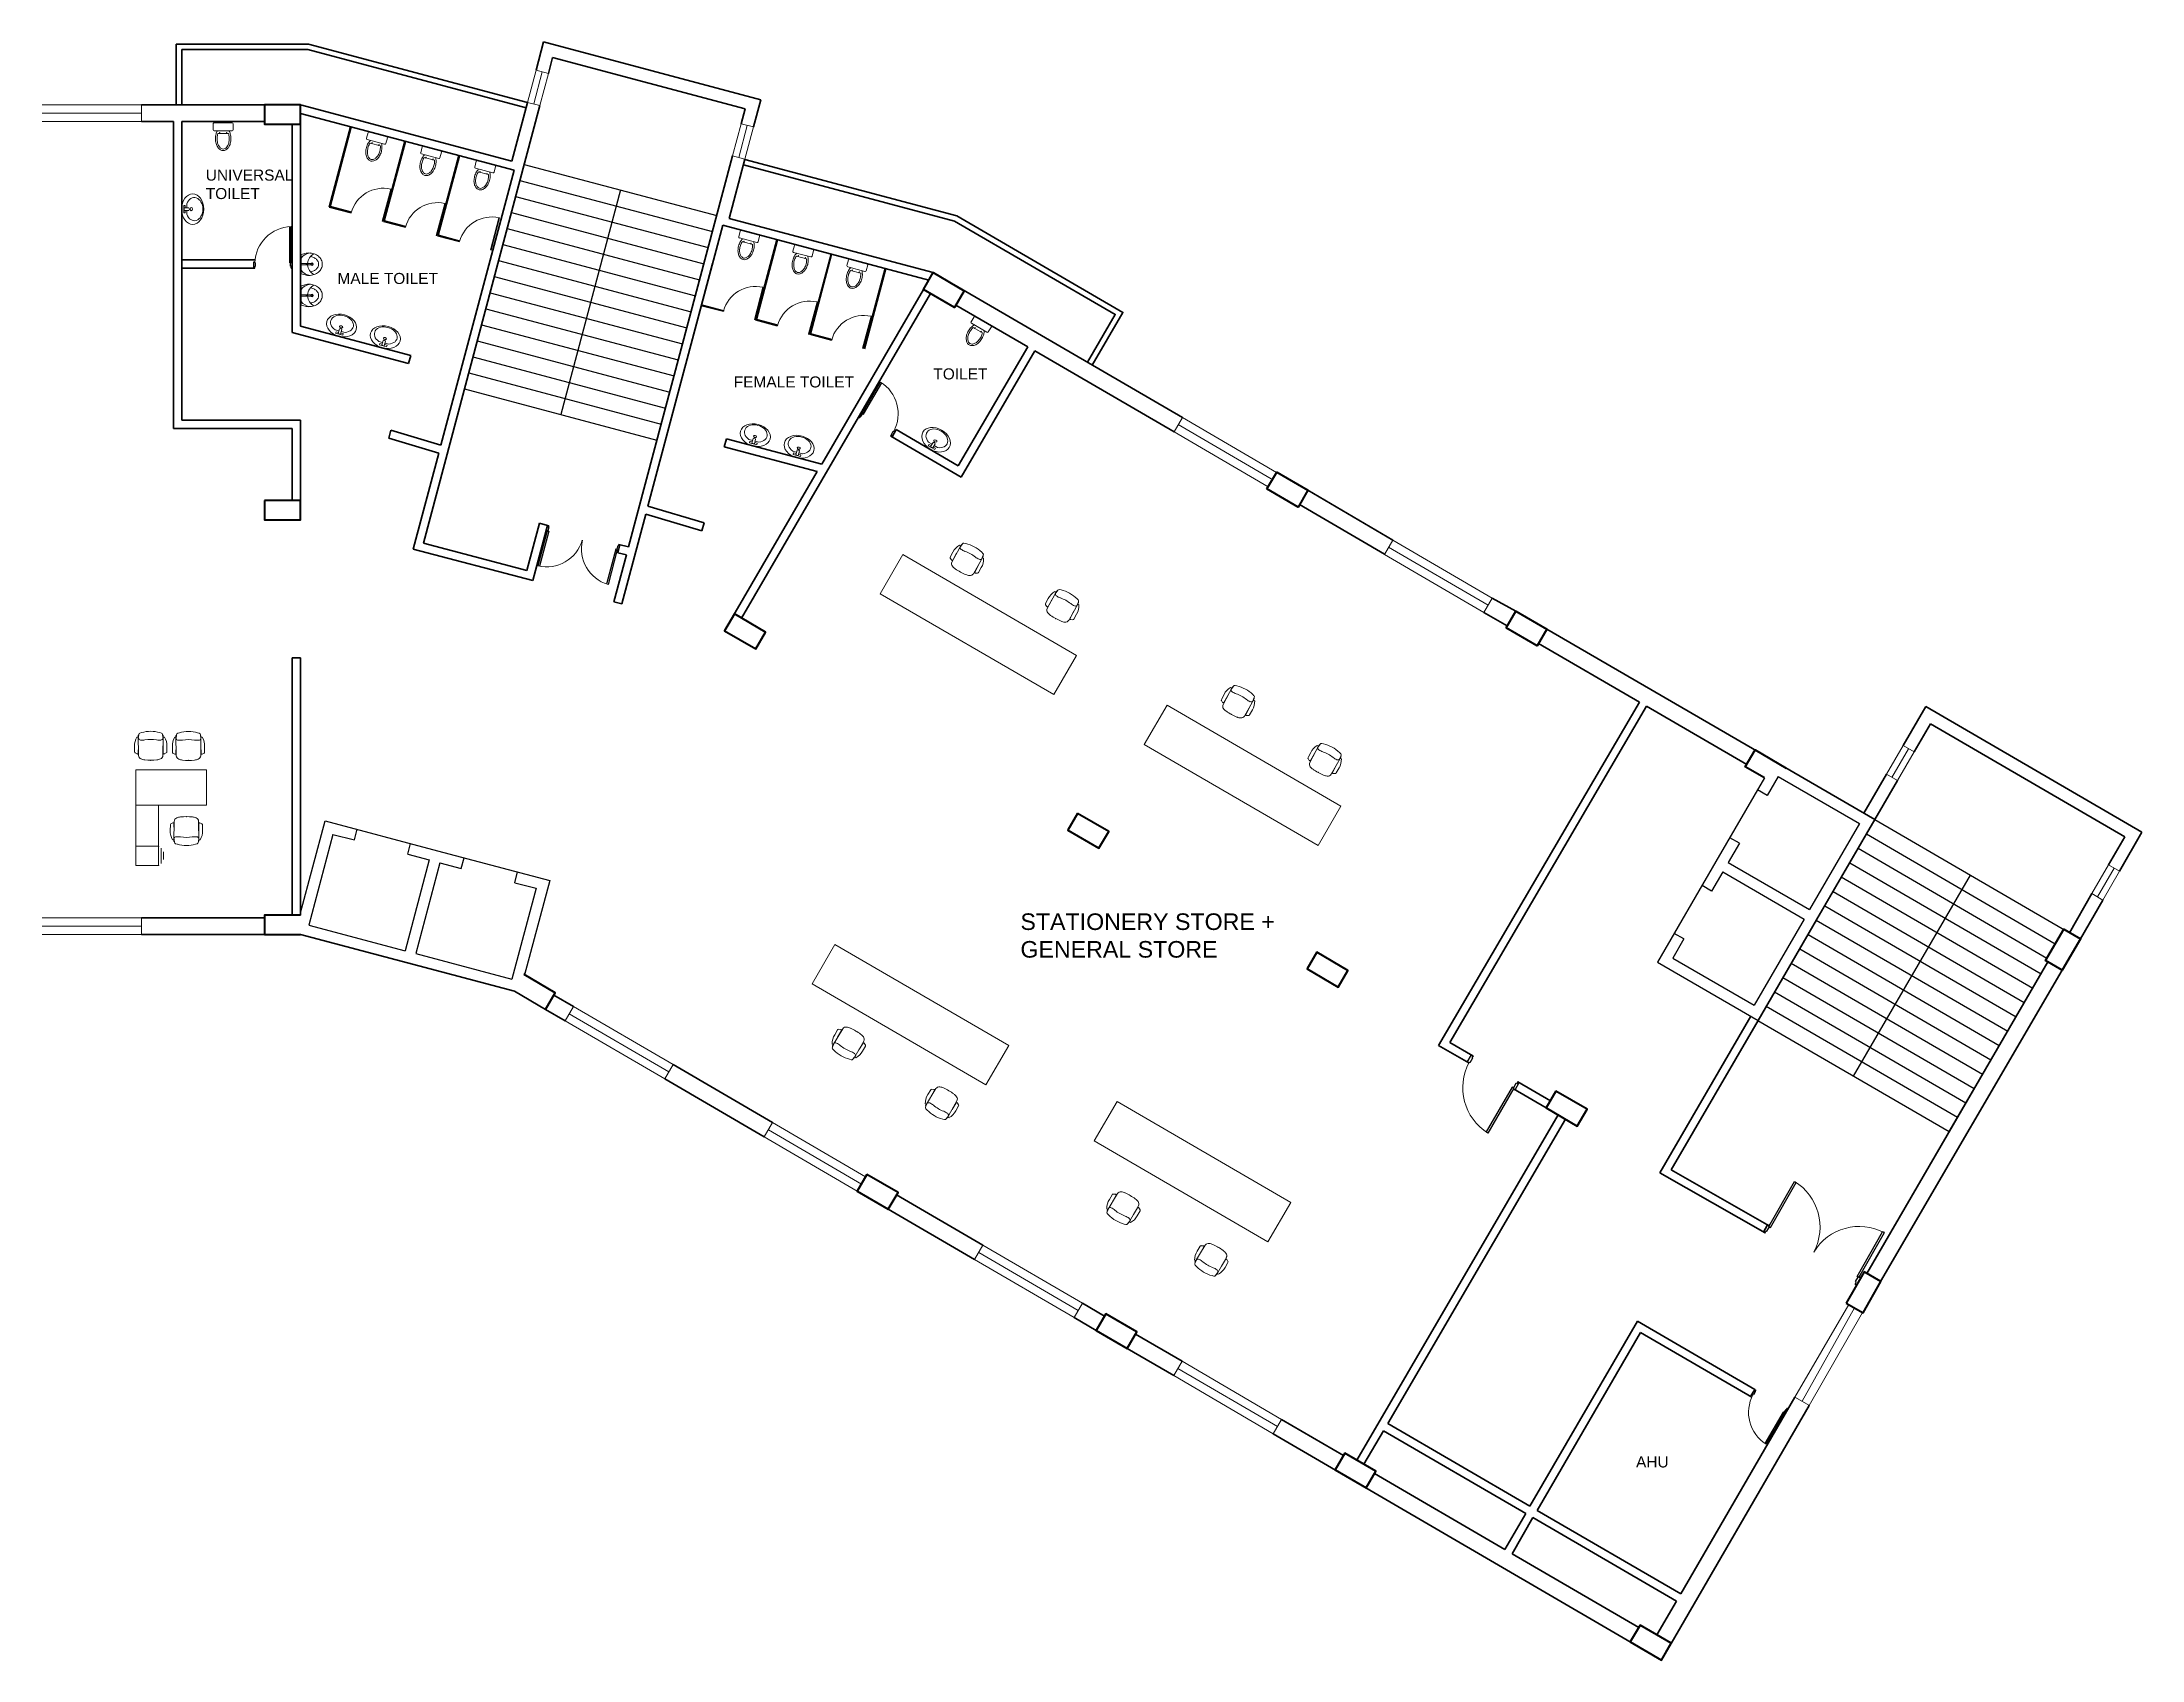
# Model space of a CAD drawing. Header units: millimetres. Extents: x 3079 to 579737, y 1565 to 1161826.
# Drawn here: x 108420 to 146381, y 666602 to 695860 of the extents above; entities that cross this region are included whole.
import ezdxf

# ---------------------------------------------------------------- set-up
doc = ezdxf.new("R2010")
doc.units = ezdxf.units.MM
for name, color, linetype, lineweight in [('1', 7, 'Continuous', 35), ('A_COL', 250, 'Continuous', 40), ('A_ELE1', 250, 'Continuous', 20), ('A_WIN-DOR', 250, 'Continuous', 30), ('DOOR', 250, 'Continuous', 15), ('IG-Area', 250, 'Continuous', 30), ('partition', 253, 'Continuous', 5), ('SILL', 251, 'Continuous', 18), ('WINDOW', 252, 'Continuous', 15)]:
    doc.layers.add(name, color=color, linetype=linetype, lineweight=lineweight)
doc.layers.add('FURNITURE', color=253, linetype='Continuous', lineweight=5, transparency=0.05)
doc.styles.get("Standard").update_dxf_attribs({"font": 'arial.ttf'})

msp = doc.modelspace()

# ---------------------------------------------------------------- texts
at = {"layer": 'IG-Area', "attachment_point": 1}
for s, insert, char_height in [('UNIVERSAL\\PTOILET', (111380, 693553), 200), ('MALE TOILET', (113761, 691684), 200), ('FEMALE TOILET', (120924, 689813), 200), (' TOILET', (124455, 689958), 200), ('STATIONERY STORE + \\PGENERAL STORE ', (126107, 680103), 300), ('AHU', (137235, 670284), 200)]:
    msp.add_mtext_dynamic_manual_height_columns(s, width=38356.19, gutter_width=12.5, heights=[0], dxfattribs=dict(at, insert=insert, char_height=char_height))

# ---------------------------------------------------------------- linework, layer by layer
for p, q in [((117136, 693646), (120616, 692721)), ((117137, 693646), (120616, 692721)), ((117059, 693356), (120539, 692431)), ((118876, 693184), (117796, 689125)), ((116982, 693066), (120462, 692141)), ((116828, 692487), (120308, 691561)), ((116905, 692777), (120385, 691851)), ((116751, 692197), (120231, 691271)), ((116673, 691907), (120154, 690981)), ((116519, 691327), (120000, 690401)), ((116596, 691617), (120077, 690691)), ((116442, 691037), (119922, 690111)), ((116365, 690747), (119845, 689821)), ((116211, 690167), (119691, 689241)), ((116288, 690457), (119768, 689531)), ((116134, 689877), (119614, 688952)), ((116056, 689587), (119536, 688662)), ((139558, 682552), (138679, 681039)), ((139807, 682581), (139606, 682235)), ((139734, 682855), (139734, 682855)), ((141550, 681800), (139734, 682855)), ((139807, 682581), (141277, 681727)), ((139606, 682235), (139433, 682336)), ((141960, 682504), (141959, 682503)), ((141550, 681800), (139439, 678167)), ((140495, 679984), (141550, 681800)), ((141549, 681798), (145008, 679789)), ((113095, 680111), (113538, 681777)), ((113680, 681532), (113243, 679889)), ((113538, 681777), (115568, 681237)), ((113680, 681532), (114067, 681430)), ((114067, 681430), (114118, 681623)), ((139103, 681371), (138931, 681471)), ((141277, 681727), (140372, 680171)), ((141399, 681539), (144814, 679555)), ((115420, 681070), (114983, 679427)), ((115033, 681172), (115084, 681366)), ((115033, 681172), (115420, 681070)), ((115568, 681237), (117597, 680697)), ((115999, 680915), (116051, 681109)), ((138679, 681039), (137624, 679223)), ((139103, 681371), (138903, 681025)), ((141248, 681280), (144662, 679296)), ((115613, 681018), (115176, 679375)), ((115613, 681018), (115999, 680915)), ((116966, 680658), (117017, 680852)), ((116966, 680658), (117352, 680556)), ((117597, 680697), (117143, 678992)), ((138802, 680852), (138601, 680506)), ((138802, 680852), (140272, 679998)), ((138903, 681025), (140372, 680171)), ((140946, 680761), (144405, 678751)), ((141097, 681020), (144556, 679011)), ((141169, 677162), (143279, 680794)), ((117352, 680556), (116915, 678913)), ((138601, 680506), (138428, 680607)), ((140796, 680501), (144254, 678492)), ((145476, 680460), (145476, 680460)), ((113243, 679889), (114983, 679427)), ((140272, 679998), (139368, 678442)), ((139440, 678168), (140495, 679984)), ((140495, 679984), (139440, 678168)), ((140494, 679983), (143953, 677973)), ((140645, 680242), (144104, 678233)), ((113095, 679722), (113095, 679722)), ((138099, 679642), (137898, 679296)), ((138099, 679642), (137926, 679742)), ((140344, 679723), (143802, 677714)), ((145008, 679789), (145009, 679791)), ((114684, 679299), (114684, 679299)), ((115176, 679375), (116915, 678913)), ((137624, 679223), (139440, 678168)), ((137898, 679296), (139368, 678442)), ((140042, 679204), (143501, 677195)), ((140193, 679464), (143651, 677454)), ((139891, 678945), (143350, 676936)), ((142898, 676157), (144556, 679011)), ((139590, 678426), (143049, 676417)), ((139741, 678686), (143199, 676676)), ((139439, 678167), (142898, 676157)), ((131191, 670394), (131187, 670388))]:
    msp.add_line(p, q)
at = {"layer": '1'}
for p, q in [((117352, 695348), (117488, 695860)), ((117488, 695860), (121412, 694816)), ((110845, 695822), (113236, 695822)), ((110845, 695822), (110845, 694722)), ((110945, 695722), (113223, 695722)), ((110945, 695722), (110945, 694722)), ((117172, 694672), (113223, 695722)), ((117198, 694768), (113236, 695822)), ((117574, 695289), (117651, 695579)), ((117651, 695579), (121131, 694653)), ((110220, 694722), (112445, 694722)), ((110715, 694722), (110715, 694722)), ((110865, 694722), (110865, 694722)), ((112865, 694722), (112865, 694722)), ((113095, 694722), (113095, 690724)), ((116915, 693705), (113095, 694721)), ((115315, 686796), (117420, 694709)), ((116915, 693705), (117198, 694768)), ((121281, 694323), (121412, 694816)), ((110220, 694422), (110795, 694422)), ((110795, 694422), (110795, 688870)), ((110945, 694422), (112445, 694422)), ((110945, 694422), (110945, 689020)), ((112945, 694372), (112945, 690609)), ((116954, 693540), (113095, 694566)), ((113999, 694326), (113613, 692876)), ((114010, 694323), (113628, 692885)), ((121058, 694382), (121131, 694653)), ((114977, 694065), (114591, 692616)), ((114988, 694062), (114606, 692624)), ((115955, 693805), (115569, 692356)), ((115966, 693802), (115584, 692364)), ((119023, 686729), (120904, 693802)), ((120841, 692670), (121126, 693743)), ((116954, 693540), (115632, 688572)), ((114011, 692770), (113613, 692876)), ((114014, 692782), (113628, 692885)), ((114989, 692510), (114591, 692616)), ((114992, 692522), (114606, 692624)), ((119374, 687466), (120725, 692545)), ((124452, 691554), (120725, 692545)), ((124531, 691689), (120841, 692670)), ((115967, 692250), (115569, 692356)), ((115970, 692261), (115584, 692364)), ((121705, 692285), (121319, 690835)), ((121716, 692282), (121334, 690844)), ((112271, 691922), (110945, 691922)), ((112267, 691772), (110945, 691772)), ((112945, 691922), (112897, 691922)), ((112945, 691772), (112923, 691772)), ((113095, 691992), (113095, 691992)), ((113095, 691842), (113095, 691842)), ((120540, 691853), (120155, 690403)), ((122683, 692025), (122297, 690575)), ((122694, 692022), (122312, 690584)), ((123661, 691765), (123275, 690315)), ((123672, 691762), (123287, 690312)), ((129037, 689070), (124530, 691689)), ((124484, 691311), (121065, 685442)), ((124354, 691386), (122514, 688227)), ((124660, 691613), (124660, 691613)), ((120739, 690990), (120353, 691092)), ((120742, 691001), (120356, 691104)), ((120742, 691001), (120739, 690990)), ((126238, 690349), (124941, 691103)), ((115048, 690049), (112945, 690609)), ((115087, 690194), (113095, 690724)), ((121717, 690730), (121319, 690835)), ((121720, 690741), (121334, 690844)), ((122287, 690578), (122276, 690581)), ((122695, 690469), (122297, 690575)), ((122698, 690481), (122312, 690584)), ((115048, 690049), (115087, 690194)), ((126238, 690349), (124984, 688196)), ((126368, 690274), (125038, 687991)), ((128886, 688811), (126368, 690274)), ((113095, 689020), (110945, 689020)), ((113095, 687522), (113095, 689020)), ((123120, 689267), (123118, 689267)), ((123200, 689063), (123181, 689074)), ((123257, 689204), (123256, 689204)), ((112945, 688870), (110795, 688870)), ((112945, 687572), (112945, 688870)), ((113095, 688870), (113095, 688870)), ((114687, 688695), (114726, 688840)), ((114687, 688695), (115594, 688427)), ((114726, 688840), (115632, 688572)), ((120752, 688537), (120791, 688682)), ((122514, 688227), (120791, 688682)), ((125038, 687991), (123766, 688733)), ((123786, 688721), (123861, 688851)), ((124984, 688196), (123861, 688851)), ((115594, 688427), (115131, 686689)), ((122435, 688091), (120752, 688537)), ((122435, 688091), (120759, 685215)), ((132689, 686601), (131151, 687495)), ((132837, 686854), (131302, 687754)), ((117412, 687157), (117186, 686306)), ((117557, 687119), (117292, 686123)), ((117412, 687157), (117557, 687119)), ((118904, 685700), (119336, 687321)), ((119336, 687321), (120350, 687021)), ((119374, 687466), (120389, 687166)), ((120350, 687021), (120389, 687166)), ((115315, 686796), (117186, 686306)), ((118867, 686770), (118828, 686625)), ((118845, 686776), (119023, 686729)), ((115131, 686689), (117292, 686123)), ((118759, 685738), (118984, 686584)), ((118828, 686625), (118984, 686584)), ((118759, 685738), (118904, 685700)), ((134637, 685804), (135063, 685570)), ((134906, 685301), (134486, 685545)), ((141550, 681800), (135063, 685569)), ((120889, 685139), (120889, 685139)), ((137298, 683924), (135473, 684983)), ((113095, 684722), (112945, 684722)), ((112945, 680072), (112945, 684722)), ((113095, 680072), (113095, 684722)), ((133665, 677716), (137298, 683924)), ((133871, 677770), (137427, 683848)), ((139235, 682798), (137427, 683848)), ((142062, 683137), (142472, 683843)), ((146381, 681570), (142472, 683843)), ((142261, 683022), (142555, 683529)), ((146068, 681486), (142555, 683529)), ((141350, 681914), (141760, 682619)), ((141549, 681798), (141959, 682503)), ((146068, 681486), (145775, 680980)), ((146381, 681570), (145975, 680865)), ((145476, 680460), (145069, 679754)), ((145675, 680345), (145268, 679640)), ((110220, 680022), (112445, 680022)), ((113095, 679722), (110220, 679722)), ((113095, 679722), (116961, 678694)), ((144555, 679707), (144555, 679707)), ((141407, 673591), (144682, 679229)), ((117151, 679020), (117137, 678996)), ((144941, 679078), (141657, 673448)), ((116961, 678694), (117522, 678366)), ((117673, 678625), (118028, 678418)), ((117877, 678159), (117522, 678366)), ((139310, 678244), (137663, 675409)), ((139440, 678168), (137869, 675464)), ((134213, 677398), (133665, 677716)), ((134287, 677528), (133871, 677770)), ((119828, 677369), (121628, 676319)), ((119677, 677109), (121477, 676060)), ((135611, 676586), (135022, 676928)), ((135687, 676715), (135097, 677058)), ((132187, 670218), (135827, 676460)), ((132746, 670878), (135957, 676384)), ((137663, 675409), (139567, 674324)), ((137869, 675464), (139641, 674454)), ((123157, 675080), (123718, 674752)), ((123869, 675012), (125428, 674103)), ((125277, 673843), (123718, 674752)), ((139614, 674470), (139539, 674340)), ((127077, 672794), (127476, 672561)), ((127228, 673053), (127627, 672820)), ((135317, 669382), (137261, 672727)), ((137261, 672727), (139381, 671496)), ((127476, 672561), (128037, 672233)), ((128188, 672493), (129028, 672003)), ((135447, 669307), (137315, 672522)), ((137315, 672522), (139327, 671353)), ((128877, 671744), (128037, 672233)), ((137693, 666602), (140367, 671205)), ((138042, 667799), (140108, 671356)), ((139304, 671366), (139381, 671496)), ((130828, 670953), (131946, 670301)), ((132746, 670878), (135317, 669382)), ((130677, 670694), (137693, 666602)), ((132317, 670143), (132669, 670748)), ((132669, 670748), (135242, 669252)), ((132507, 669974), (134862, 668600)), ((135447, 669307), (138042, 667799)), ((134862, 668600), (135242, 669252)), ((134993, 668524), (135371, 669177)), ((135371, 669177), (137966, 667669)), ((134993, 668524), (137283, 667189)), ((137610, 667056), (137966, 667669)), ((137434, 666753), (137434, 666753)), ((137844, 666861), (137844, 666861))]:
    msp.add_line(p, q, dxfattribs=at)
for points in [[(127319, 690068), (127821, 690933), (124917, 692620), (121098, 693636)], [(127405, 690018), (127958, 690969), (124956, 692714), (121124, 693733)]]:
    msp.add_lwpolyline(points, dxfattribs=at)
at = {"layer": 'A_COL'}
for points in [[(112445, 694722), (112445, 694372), (113095, 694372), (113095, 694722)], [(124354, 691386), (124530, 691689), (125092, 691361), (124916, 691059)], [(130564, 687779), (130740, 688081), (131302, 687754), (131125, 687451)], [(112445, 687572), (112445, 687222), (113095, 687222), (113095, 687572)], [(120936, 685517), (120759, 685215), (121321, 684887), (121497, 685190)], [(134886, 685267), (135063, 685570), (135624, 685242), (135448, 684940)], [(127141, 681912), (126965, 681610), (127526, 681282), (127702, 681585)], [(144941, 679078), (144638, 679254), (144966, 679816), (145268, 679640)], [(131464, 679400), (131288, 679098), (131850, 678770), (132026, 679072)], [(135788, 676888), (135611, 676586), (136173, 676258), (136349, 676560)], [(123333, 675382), (123157, 675080), (123718, 674752), (123894, 675055)], [(141035, 673054), (141339, 672881), (141661, 673446), (141357, 673619)], [(127652, 672863), (127476, 672561), (128037, 672233), (128214, 672536)], [(131971, 670344), (131795, 670042), (132356, 669714), (132533, 670017)], [(137308, 667232), (137131, 666929), (137693, 666602), (137869, 666904)]]:
    msp.add_lwpolyline(points, close=True, dxfattribs=at)
for points in [[(139558, 682552), (139210, 682755), (139386, 683058), (139948, 682730)], [(113095, 680072), (112445, 680072), (112445, 679722), (113095, 679722), (113095, 679722)], [(117522, 678366), (117698, 678669), (117137, 678996)], [(116961, 678694), (116961, 678694)]]:
    msp.add_lwpolyline(points, dxfattribs=at)
at = {"layer": 'A_ELE1', "transparency": 33554687}
for centre, radius, start, end in [((112943, 691847), 676, 91.742, 178.2578), ((123220, 689138), 676, 331.5186, 58.0344), ((117539, 687045), 676, 256.8465, 343.3623), ((118846, 686698), 676, 166.8467, 253.3625), ((135069, 676951), 966, 151.5977, 238.1135), ((139595, 674432), 966, 332.0667, 58.5824), ((141272, 673476), 966, 62.0665, 148.5823), ((139595, 674432), 966, 332.0666, 332.0667), ((139945, 671080), 676, 151.5846, 238.1004)]:
    msp.add_arc(centre, radius, start, end, dxfattribs=at)
at = {"layer": 'A_WIN-DOR', "transparency": 33554687}
for p, q in [((112897, 691868), (112897, 692523)), ((112923, 691868), (112923, 692523)), ((112267, 691877), (112245, 691877)), ((112267, 691868), (112267, 691877)), ((112267, 691772), (112267, 691804)), ((112267, 691804), (112277, 691804)), ((112277, 691804), (112277, 691868)), ((112913, 691804), (112913, 691868)), ((112923, 691804), (112913, 691804)), ((112923, 691877), (112923, 691900)), ((112923, 691877), (112945, 691877)), ((112923, 691772), (112923, 691804)), ((112945, 691877), (112945, 691772)), ((123248, 689145), (123578, 689712)), ((123270, 689133), (123600, 689698)), ((123234, 689165), (123181, 689074)), ((123200, 689063), (123216, 689090)), ((123216, 689090), (123224, 689085)), ((123224, 689085), (123257, 689141)), ((123253, 689153), (123234, 689165)), ((123253, 689153), (123264, 689173)), ((123766, 688733), (123782, 688760)), ((123774, 688765), (123806, 688821)), ((123782, 688760), (123774, 688765)), ((123815, 688816), (123819, 688823)), ((123819, 688823), (123838, 688812)), ((117530, 687017), (117557, 687119)), ((117579, 687113), (117571, 687082)), ((117554, 687020), (117386, 686387)), ((117579, 687014), (117411, 686381)), ((117552, 687011), (117530, 687017)), ((117552, 687011), (117546, 686989)), ((117580, 687080), (117563, 687018)), ((117571, 687082), (117580, 687080)), ((118187, 686852), (118185, 686843)), ((118185, 686843), (118185, 686843)), ((118187, 686852), (118187, 686852)), ((118828, 686748), (118811, 686686)), ((118837, 686745), (118828, 686748)), ((118845, 686776), (118837, 686745)), ((118840, 686669), (118867, 686770)), ((118796, 686690), (118627, 686057)), ((118820, 686683), (118652, 686050)), ((118818, 686675), (118812, 686652)), ((118818, 686675), (118840, 686669)), ((134184, 677414), (134260, 677544)), ((134213, 677399), (134185, 677415)), ((134219, 677410), (134213, 677399)), ((134277, 677482), (134231, 677403)), ((134288, 677529), (134265, 677489)), ((134265, 677489), (134277, 677482)), ((134997, 676959), (134527, 676150)), ((135029, 676940), (134559, 676131)), ((135022, 676929), (135006, 676901)), ((135063, 677026), (135017, 676947)), ((135022, 676929), (135050, 676913)), ((135050, 676913), (135125, 677043)), ((135075, 677019), (135063, 677026)), ((135097, 677059), (135075, 677019)), ((135125, 677043), (135097, 677059)), ((139635, 674443), (140098, 675256)), ((139667, 674425), (140130, 675238)), ((139614, 674470), (139539, 674340)), ((139539, 674340), (139567, 674324)), ((139567, 674324), (139590, 674364)), ((139590, 674364), (139602, 674357)), ((139602, 674357), (139647, 674436)), ((139641, 674454), (139614, 674470)), ((139641, 674454), (139658, 674483)), ((141230, 673534), (141693, 674347)), ((141261, 673516), (141725, 674330)), ((140448, 673980), (140448, 673980)), ((140448, 673980), (140448, 673980)), ((141194, 673397), (141216, 673437)), ((141204, 673444), (141250, 673523)), ((141216, 673437), (141204, 673444)), ((141296, 673512), (141221, 673381)), ((141268, 673528), (141284, 673556)), ((141268, 673528), (141296, 673512)), ((141221, 673381), (141194, 673397)), ((139346, 671394), (139327, 671405)), ((139351, 671401), (139346, 671394)), ((139391, 671452), (139359, 671397)), ((139399, 671484), (139383, 671457)), ((139383, 671457), (139391, 671452)), ((139895, 671085), (139566, 670519)), ((139917, 671072), (139588, 670506)), ((139913, 671064), (139901, 671045)), ((139941, 671132), (139909, 671077)), ((139913, 671064), (139932, 671053)), ((139932, 671053), (139985, 671144)), ((139950, 671128), (139941, 671132)), ((139966, 671155), (139950, 671128))]:
    msp.add_line(p, q, dxfattribs=at)
at = {"layer": 'A_WIN-DOR'}
for p, q in [((112245, 691877), (112245, 691772)), ((112245, 691772), (112267, 691772)), ((112923, 691772), (112945, 691772)), ((123200, 689063), (123181, 689074)), ((123786, 688721), (123766, 688733)), ((123838, 688812), (123786, 688721)), ((117579, 687113), (117557, 687119)), ((118845, 686776), (118867, 686770)), ((134260, 677545), (134288, 677529)), ((134559, 676131), (134527, 676150)), ((140098, 675256), (140130, 675238)), ((141725, 674330), (141693, 674347)), ((139327, 671405), (139380, 671496)), ((139380, 671496), (139399, 671484)), ((139966, 671155), (139985, 671144))]:
    msp.add_line(p, q, dxfattribs=at)
at = {"layer": 'A_WIN-DOR', "transparency": 33554687}
for points in [[(112267, 691868), (112277, 691868)], [(112923, 691868), (112897, 691868)], [(123248, 689145), (123270, 689133)], [(123815, 688816), (123806, 688821)], [(117554, 687020), (117579, 687014)], [(118187, 686852), (118187, 686852)], [(118820, 686683), (118796, 686690)], [(134219, 677410), (134231, 677403)], [(135029, 676940), (134997, 676959)], [(139635, 674443), (139667, 674425)], [(140448, 673980), (140448, 673980)], [(141261, 673516), (141230, 673534)], [(139351, 671401), (139359, 671397)], [(139917, 671072), (139895, 671085)]]:
    msp.add_lwpolyline(points, dxfattribs=at)
at = {"layer": 'DOOR'}
for p, q in [((114570, 692622), (114724, 693201)), ((114581, 692618), (114736, 693198)), ((114736, 693198), (114724, 693201)), ((115548, 692361), (115702, 692941)), ((115559, 692358), (115714, 692938)), ((115714, 692938), (115702, 692941)), ((114581, 692618), (114570, 692622)), ((116526, 692101), (116680, 692681)), ((116537, 692098), (116692, 692678)), ((116692, 692678), (116680, 692681)), ((115559, 692358), (115548, 692361)), ((116537, 692098), (116526, 692101)), ((121299, 690845), (121453, 691425)), ((121310, 690842), (121465, 691422)), ((121465, 691422), (121453, 691425)), ((122276, 690581), (122430, 691161)), ((122287, 690578), (122442, 691158)), ((122442, 691158), (122430, 691161)), ((123254, 690321), (123408, 690901)), ((123265, 690318), (123420, 690898)), ((123420, 690898), (123408, 690901)), ((121310, 690842), (121299, 690845)), ((122287, 690578), (122276, 690581)), ((123265, 690318), (123254, 690321))]:
    msp.add_line(p, q, dxfattribs=at)
at = {"layer": 'FURNITURE'}
for p, q in [((111515, 694381), (111515, 694273)), ((111857, 694399), (111533, 694399)), ((111875, 694273), (111875, 694381)), ((111533, 694255), (111857, 694255)), ((111599, 694205), (111791, 694205)), ((111626, 694221), (111626, 694205)), ((111633, 694221), (111626, 694221)), ((111626, 694205), (111633, 694205)), ((111633, 694205), (111633, 694221)), ((111757, 694205), (111757, 694221)), ((111757, 694221), (111764, 694221)), ((111764, 694205), (111757, 694205)), ((111764, 694221), (111764, 694205)), ((114315, 694223), (114287, 694119)), ((114300, 694096), (114613, 694013)), ((114650, 694152), (114337, 694236)), ((114351, 694031), (114536, 693982)), ((114381, 694040), (114376, 694024)), ((114376, 694024), (114383, 694022)), ((114387, 694038), (114381, 694040)), ((114383, 694022), (114387, 694038)), ((114503, 693990), (114508, 694006)), ((114510, 693988), (114503, 693990)), ((114508, 694006), (114514, 694004)), ((114514, 694004), (114510, 693988)), ((114635, 694026), (114663, 694130)), ((115293, 693963), (115265, 693858)), ((115628, 693892), (115315, 693976)), ((115278, 693836), (115591, 693753)), ((115329, 693771), (115514, 693721)), ((115359, 693779), (115354, 693764)), ((115354, 693764), (115361, 693762)), ((115365, 693778), (115359, 693779)), ((115361, 693762), (115365, 693778)), ((115481, 693730), (115486, 693746)), ((115488, 693728), (115481, 693730)), ((115486, 693746), (115492, 693744)), ((115492, 693744), (115488, 693728)), ((115613, 693766), (115641, 693870)), ((116271, 693703), (116243, 693598)), ((116256, 693576), (116569, 693493)), ((116606, 693632), (116293, 693715)), ((116591, 693506), (116619, 693610)), ((116307, 693510), (116492, 693461)), ((116337, 693519), (116332, 693504)), ((116332, 693504), (116339, 693502)), ((116343, 693517), (116337, 693519)), ((116339, 693502), (116343, 693517)), ((116459, 693470), (116464, 693485)), ((116466, 693468), (116459, 693470)), ((116464, 693485), (116470, 693484)), ((116470, 693484), (116466, 693468)), ((110981, 692770), (110981, 692906)), ((110981, 692906), (111009, 692906)), ((110989, 692860), (110989, 692816)), ((110989, 692860), (111076, 692860)), ((110989, 692816), (111076, 692816)), ((111009, 692906), (111009, 692860)), ((111009, 692816), (111009, 692770)), ((111038, 692932), (111038, 692860)), ((111038, 692816), (111038, 692744)), ((111009, 692770), (110981, 692770)), ((121043, 692442), (121015, 692338)), ((121378, 692372), (121065, 692455)), ((121028, 692316), (121341, 692233)), ((121079, 692250), (121264, 692201)), ((121109, 692259), (121104, 692243)), ((121104, 692243), (121111, 692242)), ((121115, 692257), (121109, 692259)), ((121111, 692242), (121115, 692257)), ((121231, 692210), (121235, 692225)), ((121238, 692208), (121231, 692210)), ((121235, 692225), (121242, 692224)), ((121242, 692224), (121238, 692208)), ((121363, 692246), (121391, 692350)), ((122021, 692182), (121993, 692078)), ((122006, 692056), (122319, 691973)), ((122356, 692112), (122043, 692195)), ((122341, 691985), (122369, 692090)), ((113094, 691837), (113094, 691847)), ((113094, 691847), (113105, 691847)), ((113094, 691837), (113105, 691837)), ((113105, 691667), (113105, 692017)), ((113105, 691854), (113202, 691854)), ((113105, 691854), (113202, 691854)), ((113105, 691830), (113202, 691830)), ((113105, 691830), (113202, 691830)), ((113202, 691847), (113202, 691847)), ((113202, 691837), (113202, 691837)), ((113221, 691854), (113281, 691854)), ((113221, 691830), (113281, 691830)), ((122057, 691990), (122242, 691941)), ((122087, 691999), (122082, 691983)), ((122082, 691983), (122089, 691981)), ((122093, 691997), (122087, 691999)), ((122089, 691981), (122093, 691997)), ((122209, 691950), (122213, 691965)), ((122216, 691948), (122209, 691950)), ((122213, 691965), (122220, 691963)), ((122220, 691963), (122216, 691948)), ((122999, 691922), (122971, 691818)), ((122984, 691796), (123297, 691712)), ((123334, 691852), (123021, 691935)), ((123035, 691730), (123220, 691681)), ((123065, 691739), (123060, 691723)), ((123060, 691723), (123067, 691721)), ((123071, 691737), (123065, 691739)), ((123067, 691721), (123071, 691737)), ((123187, 691689), (123191, 691705)), ((123194, 691688), (123187, 691689)), ((123191, 691705), (123198, 691703)), ((123198, 691703), (123194, 691688)), ((123319, 691725), (123347, 691830)), ((113094, 691272), (113094, 691282)), ((113094, 691282), (113105, 691282)), ((113105, 691102), (113105, 691452)), ((113105, 691289), (113202, 691289)), ((113105, 691289), (113202, 691289)), ((113202, 691282), (113202, 691282)), ((113221, 691289), (113281, 691289)), ((113094, 691272), (113105, 691272)), ((113105, 691265), (113202, 691265)), ((113105, 691265), (113202, 691265)), ((113202, 691272), (113202, 691272)), ((113221, 691265), (113281, 691265)), ((125574, 690735), (125294, 690898)), ((113717, 690655), (113787, 690637)), ((113728, 690593), (113735, 690620)), ((113859, 690559), (113728, 690593)), ((113735, 690620), (113779, 690609)), ((113774, 690589), (113796, 690673)), ((113774, 690589), (113816, 690577)), ((113816, 690577), (113839, 690662)), ((113822, 690597), (113866, 690586)), ((113829, 690626), (113898, 690607)), ((113866, 690586), (113859, 690559)), ((125270, 690892), (125215, 690798)), ((125222, 690774), (125502, 690610)), ((125254, 690697), (125419, 690600)), ((125285, 690697), (125276, 690683)), ((125276, 690683), (125282, 690680)), ((125282, 690680), (125291, 690694)), ((125291, 690694), (125285, 690697)), ((125390, 690617), (125398, 690631)), ((125396, 690614), (125390, 690617)), ((125404, 690628), (125396, 690614)), ((125398, 690631), (125404, 690628)), ((125526, 690617), (125581, 690710)), ((114509, 690445), (114578, 690426)), ((114519, 690383), (114526, 690410)), ((114650, 690348), (114519, 690383)), ((114526, 690410), (114571, 690398)), ((114565, 690378), (114588, 690462)), ((114565, 690378), (114608, 690367)), ((114608, 690367), (114630, 690451)), ((114613, 690387), (114657, 690375)), ((114621, 690415), (114690, 690397)), ((114657, 690375), (114650, 690348)), ((121198, 688673), (121267, 688655)), ((121208, 688612), (121215, 688639)), ((121215, 688639), (121259, 688627)), ((121254, 688607), (121276, 688691)), ((121297, 688595), (121319, 688680)), ((121309, 688644), (121378, 688625)), ((124447, 688623), (124509, 688587)), ((121339, 688577), (121208, 688612)), ((121254, 688607), (121297, 688595)), ((121302, 688615), (121346, 688604)), ((121346, 688604), (121339, 688577)), ((121989, 688463), (122058, 688445)), ((121999, 688401), (122007, 688428)), ((122130, 688366), (121999, 688401)), ((122007, 688428), (122051, 688416)), ((122045, 688396), (122068, 688481)), ((122045, 688396), (122088, 688385)), ((122088, 688385), (122111, 688469)), ((122093, 688405), (122138, 688393)), ((122101, 688433), (122170, 688415)), ((122138, 688393), (122130, 688366)), ((124441, 688560), (124455, 688584)), ((124558, 688492), (124441, 688560)), ((124455, 688584), (124494, 688561)), ((124484, 688543), (124528, 688619)), ((124484, 688543), (124522, 688521)), ((124522, 688521), (124566, 688596)), ((124532, 688539), (124572, 688516)), ((124547, 688564), (124609, 688528)), ((124572, 688516), (124558, 688492)), ((124869, 686456), (125039, 686776)), ((125026, 686752), (125006, 686763)), ((125010, 686721), (125057, 686787)), ((125039, 686776), (125052, 686780)), ((125086, 686800), (125118, 686793)), ((123982, 686594), (123569, 685884)), ((127123, 684769), (123982, 686594)), ((124887, 686637), (124839, 686547)), ((124839, 686526), (124862, 686494)), ((124883, 686493), (124954, 686616)), ((125257, 686244), (125435, 686559)), ((125280, 686275), (125346, 686401)), ((125399, 686356), (125349, 686268)), ((125404, 686505), (125434, 686580)), ((125429, 686612), (125407, 686635)), ((125421, 686535), (125441, 686524)), ((125435, 686559), (125431, 686572)), ((125332, 686256), (125292, 686258)), ((123569, 685884), (126711, 684059)), ((126610, 685795), (126562, 685705)), ((126562, 685684), (126585, 685652)), ((126592, 685615), (126762, 685934)), ((126606, 685651), (126676, 685774)), ((126748, 685910), (126729, 685921)), ((126733, 685879), (126780, 685945)), ((126762, 685934), (126775, 685938)), ((126809, 685958), (126841, 685951)), ((126979, 685402), (127157, 685717)), ((127127, 685663), (127157, 685738)), ((127152, 685770), (127130, 685793)), ((127144, 685693), (127164, 685682)), ((127157, 685717), (127154, 685731)), ((127003, 685433), (127069, 685559)), ((127055, 685414), (127015, 685416)), ((127122, 685514), (127072, 685426)), ((126711, 684059), (127123, 684769)), ((129769, 683882), (129939, 684201)), ((129926, 684177), (129906, 684188)), ((129910, 684146), (129957, 684212)), ((129939, 684201), (129952, 684205)), ((129986, 684225), (130018, 684219)), ((128758, 683868), (128345, 683157)), ((131899, 682042), (128758, 683868)), ((129787, 684062), (129739, 683972)), ((129739, 683952), (129762, 683919)), ((129783, 683918), (129854, 684041)), ((130157, 683669), (130335, 683984)), ((130180, 683700), (130246, 683826)), ((130299, 683782), (130249, 683693)), ((130304, 683930), (130335, 684005)), ((130329, 684037), (130307, 684060)), ((130322, 683960), (130341, 683949)), ((130335, 683984), (130331, 683998)), ((110160, 683258), (110170, 683338)), ((110160, 683320), (110169, 683330)), ((110164, 682958), (110160, 683320)), ((110190, 683364), (110221, 683373)), ((110581, 683364), (110550, 683373)), ((110610, 683258), (110601, 683338)), ((110611, 683320), (110601, 683330)), ((110606, 682958), (110611, 683320)), ((110842, 683316), (110852, 683326)), ((110847, 682955), (110842, 683316)), ((110843, 683254), (110853, 683335)), ((110873, 683360), (110904, 683370)), ((111264, 683360), (111233, 683370)), ((111293, 683254), (111284, 683335)), ((111294, 683316), (111284, 683326)), ((111289, 682955), (111294, 683316)), ((130232, 683681), (130193, 683683)), ((110094, 683125), (110094, 683024)), ((110104, 683005), (110140, 682988)), ((110160, 683292), (110137, 683292)), ((110159, 682997), (110162, 683139)), ((110612, 682997), (110609, 683139)), ((110611, 683292), (110634, 683292)), ((110667, 683005), (110631, 682988)), ((110677, 683125), (110676, 683024)), ((110777, 683121), (110777, 683020)), ((110787, 683001), (110823, 682984)), ((110842, 683289), (110820, 683289)), ((110842, 682993), (110845, 683135)), ((111295, 682993), (111292, 683135)), ((111294, 683289), (111316, 683289)), ((111349, 683001), (111314, 682984)), ((111360, 683121), (111359, 683020)), ((128345, 683157), (131487, 681332)), ((131354, 683012), (131306, 682923)), ((131336, 682832), (131506, 683151)), ((131350, 682868), (131421, 682992)), ((131493, 683127), (131473, 683138)), ((131477, 683097), (131524, 683163)), ((131506, 683151), (131519, 683156)), ((131553, 683175), (131585, 683169)), ((131724, 682620), (131902, 682934)), ((131871, 682881), (131902, 682956)), ((131896, 682987), (131874, 683011)), ((131902, 682934), (131898, 682948)), ((111391, 682699), (110117, 682699)), ((110117, 682062), (110117, 682699)), ((111391, 682699), (111391, 682062)), ((131306, 682902), (131329, 682870)), ((131747, 682651), (131813, 682777)), ((131799, 682632), (131759, 682634)), ((131866, 682732), (131816, 682643)), ((131888, 682910), (131908, 682900)), ((110117, 682062), (110117, 680971)), ((111391, 682062), (110117, 682062)), ((110527, 682062), (110527, 680971)), ((131487, 681332), (131899, 682042)), ((110739, 681601), (110740, 681703)), ((110749, 681721), (110785, 681738)), ((110805, 681434), (110782, 681434)), ((110804, 681729), (110807, 681587)), ((110810, 681768), (110805, 681406)), ((110806, 681468), (110815, 681388)), ((111256, 681468), (111246, 681388)), ((111251, 681768), (111256, 681406)), ((111257, 681729), (111254, 681587)), ((111256, 681434), (111279, 681434)), ((111312, 681721), (111276, 681738)), ((111322, 681601), (111321, 681703)), ((110527, 681317), (110117, 681317)), ((110527, 680971), (110527, 681317)), ((110573, 681283), (110573, 681005)), ((110619, 681213), (110619, 681075)), ((110805, 681406), (110814, 681396)), ((110835, 681362), (110866, 681353)), ((111226, 681362), (111195, 681353)), ((111256, 681406), (111247, 681396)), ((110117, 680971), (110527, 680971)), ((110117, 680971), (110527, 680971)), ((122754, 679538), (122342, 678828)), ((125896, 677712), (122754, 679538)), ((122342, 678828), (125484, 677002)), ((122894, 678017), (122708, 677707)), ((122749, 677908), (122801, 677996)), ((122819, 678007), (122858, 678004)), ((122722, 677730), (122702, 677742)), ((122740, 677760), (122708, 677686)), ((122708, 677707), (122711, 677693)), ((122712, 677654), (122734, 677630)), ((122870, 677986), (122801, 677862)), ((123276, 677794), (123098, 677479)), ((123261, 677758), (123187, 677637)), ((123253, 677614), (123304, 677702)), ((123305, 677723), (123282, 677756)), ((125484, 677002), (125896, 677712)), ((123050, 677457), (123018, 677464)), ((123129, 677533), (123080, 677468)), ((123098, 677479), (123085, 677475)), ((123112, 677503), (123131, 677492)), ((124579, 676934), (124392, 676624)), ((124434, 676826), (124485, 676913)), ((124555, 676904), (124485, 676780)), ((124503, 676924), (124542, 676921)), ((124406, 676648), (124387, 676659)), ((124424, 676677), (124392, 676603)), ((124392, 676624), (124395, 676611)), ((124396, 676571), (124418, 676547)), ((124960, 676712), (124782, 676397)), ((124946, 676676), (124872, 676554)), ((124937, 676532), (124988, 676620)), ((124989, 676641), (124967, 676674)), ((127853, 676700), (127440, 675990)), ((130995, 674875), (127853, 676700)), ((124734, 676374), (124703, 676381)), ((124813, 676451), (124764, 676386)), ((124782, 676397), (124769, 676393)), ((124796, 676421), (124816, 676409)), ((127440, 675990), (130582, 674165)), ((127859, 675037), (127673, 674727)), ((127714, 674929), (127766, 675016)), ((127835, 675007), (127766, 674883)), ((127784, 675027), (127823, 675024)), ((127687, 674751), (127667, 674762)), ((127705, 674780), (127673, 674706)), ((127673, 674727), (127676, 674714)), ((127677, 674674), (127699, 674650)), ((128241, 674815), (128063, 674500)), ((128226, 674779), (128153, 674657)), ((128218, 674635), (128269, 674723)), ((128270, 674744), (128248, 674777)), ((130582, 674165), (130995, 674875)), ((128015, 674477), (127983, 674485)), ((128094, 674554), (128045, 674489)), ((128063, 674500), (128050, 674496)), ((128077, 674524), (128096, 674512)), ((129275, 673818), (129255, 673830)), ((129447, 674104), (129261, 673794)), ((129293, 673847), (129261, 673773)), ((129302, 673996), (129354, 674083)), ((129423, 674074), (129354, 673950)), ((129372, 674094), (129411, 674091)), ((129829, 673882), (129651, 673567)), ((129814, 673846), (129741, 673725)), ((129858, 673811), (129836, 673844)), ((129261, 673794), (129264, 673781)), ((129265, 673741), (129287, 673717)), ((129603, 673544), (129571, 673552)), ((129682, 673621), (129633, 673556)), ((129651, 673567), (129638, 673563)), ((129665, 673591), (129684, 673579)), ((129806, 673702), (129857, 673790))]:
    msp.add_line(p, q, dxfattribs=at)
for centre, radius in [((113211, 691842), 14.9), ((113301, 691842), 23.7), ((113211, 691277), 14.9), ((113301, 691277), 23.7)]:
    msp.add_circle(centre, radius, dxfattribs=at)
for centre, radius, start, end in [((111533, 694381), 18, 90.0001, 180.0001), ((111857, 694381), 18, 0.0001, 90.0001), ((111533, 694273), 18, 180.0001, 270.0001), ((111885, 694111), 330, 164.9269, 180.0001), ((111885, 694111), 330, 180.0001, 195.0732), ((111791, 694136), 233, 149.0967, 164.9269), ((111791, 694085), 233, 195.0732, 213.0316), ((111885, 694111), 301, 164.9269, 180.0001), ((111885, 694111), 301, 180.0001, 195.0732), ((111791, 694136), 204, 160.1761, 164.9269), ((111791, 694085), 204, 195.0732, 213.0316), ((111732, 694047), 162, 213.0316, 237.5003), ((111732, 694047), 134, 213.0316, 237.5003), ((111695, 693989), 64.3, 237.5003, 270.0001), ((111695, 693989), 64.3, 270.0001, 302.4999), ((111658, 694047), 134, 302.4999, 326.9685), ((111658, 694047), 162, 302.4999, 326.9685), ((111599, 694085), 204, 326.9685, 344.9269), ((111599, 694136), 204, 15.0732, 19.8241), ((111599, 694085), 233, 326.9685, 344.9269), ((111505, 694111), 301, 0.0001, 15.0732), ((111505, 694111), 301, 344.9269, 0.0001), ((111599, 694136), 233, 15.0732, 30.9035), ((111505, 694111), 330, 0.0001, 15.0732), ((111505, 694111), 330, 344.9269, 0.0001), ((111857, 694273), 18, 270.0001, 0.0001), ((114603, 693866), 330, 165.1045, 180.1776), ((114603, 693866), 330, 150.0314, 165.1045), ((114304, 694114), 18, 165.1045, 255.1045), ((114603, 693866), 301, 165.1045, 180.1776), ((114603, 693866), 301, 150.0314, 165.1045), ((114332, 694218), 18, 75.1045, 165.1045), ((114519, 693914), 233, 134.2011, 150.0314), ((114519, 693914), 204, 145.2805, 150.0314), ((114236, 693964), 301, 345.1045, 0.1776), ((114333, 693964), 204, 0.1776, 4.9285), ((114236, 693964), 330, 345.1045, 0.1776), ((114333, 693964), 233, 0.1776, 16.0079), ((114618, 694031), 18, 255.1045, 345.1045), ((114645, 694135), 18, 345.1045, 75.1045), ((115310, 693958), 18, 75.1045, 165.1045), ((111695, 693989), 93.1, 237.5003, 270.0001), ((111695, 693989), 93.1, 270.0001, 302.4999), ((114506, 693866), 233, 180.1776, 198.136), ((114439, 693844), 162, 198.136, 222.6047), ((114506, 693866), 204, 180.1776, 198.136), ((114439, 693844), 134, 198.136, 222.6047), ((114388, 693797), 93.1, 222.6047, 255.1045), ((114388, 693797), 64.3, 222.6047, 255.1045), ((114388, 693797), 93.1, 255.1045, 287.6043), ((114388, 693797), 64.3, 255.1045, 287.6043), ((114367, 693863), 134, 287.6043, 312.073), ((114367, 693863), 162, 287.6043, 312.073), ((114320, 693915), 204, 312.073, 330.0314), ((114320, 693915), 233, 312.073, 330.0314), ((114236, 693964), 301, 330.0314, 345.1045), ((114236, 693964), 330, 330.0314, 345.1045), ((115581, 693606), 330, 165.1045, 180.1776), ((115484, 693606), 233, 180.1776, 198.136), ((115581, 693606), 330, 150.0314, 165.1045), ((115282, 693854), 18, 165.1045, 255.1045), ((115581, 693606), 301, 165.1045, 180.1776), ((115484, 693606), 204, 180.1776, 198.136), ((115581, 693606), 301, 150.0314, 165.1045), ((115497, 693654), 233, 134.2011, 150.0314), ((115497, 693654), 204, 145.2805, 150.0314), ((115214, 693704), 301, 330.0314, 345.1045), ((115214, 693704), 330, 330.0314, 345.1045), ((115214, 693704), 301, 345.1045, 0.1776), ((115311, 693704), 204, 0.1776, 4.9285), ((115214, 693704), 330, 345.1045, 0.1776), ((115311, 693704), 233, 0.1776, 16.0079), ((115596, 693770), 18, 255.1045, 345.1045), ((115623, 693875), 18, 345.1045, 75.1045), ((116260, 693594), 18, 165.1045, 255.1045), ((116288, 693698), 18, 75.1045, 165.1045), ((116475, 693394), 233, 134.2011, 150.0314), ((116601, 693615), 18, 345.1045, 75.1045), ((115417, 693584), 162, 198.136, 222.6047), ((115417, 693584), 134, 198.136, 222.6047), ((115366, 693537), 93.1, 222.6047, 255.1045), ((115366, 693537), 64.3, 222.6047, 255.1045), ((115366, 693537), 93.1, 255.1045, 287.6043), ((115366, 693537), 64.3, 255.1045, 287.6043), ((115345, 693603), 134, 287.6043, 312.073), ((115345, 693603), 162, 287.6043, 312.073), ((115298, 693655), 204, 312.073, 330.0314), ((115298, 693655), 233, 312.073, 330.0314), ((116559, 693346), 330, 165.1045, 180.1776), ((116462, 693345), 233, 180.1776, 198.136), ((116559, 693346), 330, 150.0314, 165.1045), ((116395, 693324), 162, 198.136, 222.6047), ((116559, 693346), 301, 165.1045, 180.1776), ((116462, 693345), 204, 180.1776, 198.136), ((116559, 693346), 301, 150.0314, 165.1045), ((116395, 693324), 134, 198.136, 222.6047), ((116344, 693277), 93.1, 222.6047, 255.1045), ((116344, 693277), 64.3, 222.6047, 255.1045), ((116475, 693394), 204, 145.2805, 150.0314), ((116344, 693277), 93.1, 255.1045, 287.6043), ((116344, 693277), 64.3, 255.1045, 287.6043), ((116323, 693343), 134, 287.6043, 312.073), ((116323, 693343), 162, 287.6043, 312.073), ((116276, 693395), 204, 312.073, 330.0314), ((116276, 693395), 233, 312.073, 330.0314), ((116192, 693443), 301, 330.0314, 345.1045), ((116192, 693443), 330, 330.0314, 345.1045), ((116192, 693443), 301, 345.1045, 0.1776), ((116289, 693444), 204, 0.1776, 4.9285), ((116192, 693443), 330, 345.1045, 0.1776), ((116289, 693444), 233, 0.1776, 16.0079), ((116574, 693510), 18, 255.1045, 345.1045), ((121060, 692438), 18, 75.1045, 165.1045), ((113291, 691817), 229, 94.8869, 144.6725), ((113245, 691760), 285, 90.0477, 109.3112), ((113245, 691760), 285, 70.7841, 90.0477), ((121331, 692086), 330, 165.1045, 180.1776), ((121234, 692085), 233, 180.1776, 198.136), ((121331, 692086), 330, 150.0314, 165.1045), ((121032, 692333), 18, 165.1045, 255.1045), ((121331, 692086), 301, 165.1045, 180.1776), ((121234, 692085), 204, 180.1776, 198.136), ((121331, 692086), 301, 150.0314, 165.1045), ((121247, 692134), 233, 134.2011, 150.0314), ((121247, 692134), 204, 145.2805, 150.0314), ((120964, 692183), 301, 330.0314, 345.1045), ((120964, 692183), 330, 330.0314, 345.1045), ((120964, 692183), 301, 345.1045, 0.1776), ((121060, 692184), 204, 0.1776, 4.9285), ((120964, 692183), 330, 345.1045, 0.1776), ((121060, 692184), 233, 0.1776, 16.0079), ((121346, 692250), 18, 255.1045, 345.1045), ((121373, 692355), 18, 345.1045, 75.1045), ((122010, 692073), 18, 165.1045, 255.1045), ((122038, 692178), 18, 75.1045, 165.1045), ((122225, 691874), 233, 134.2011, 150.0314), ((122351, 692094), 18, 345.1045, 75.1045), ((113267, 691526), 517, 103.0139, 108.2562), ((113292, 691868), 229, 215.5197, 263.8921), ((113266, 692159), 517, 251.8392, 257.0814), ((113211, 691842), 10, 90.0477, 270.0477), ((113211, 691842), 10, 90.0477, 270.0477), ((113211, 691842), 10, 270.0477, 90.0477), ((113211, 691842), 10, 270.0477, 90.0477), ((113420, 691846), 199, 113.4034, 177.8323), ((113420, 691838), 199, 182.263, 246.692), ((113245, 691760), 220, 70.7841, 83.0337), ((113245, 691924), 220, 277.0617, 289.3112), ((113301, 691842), 14.1, 90.0477, 270.0477), ((113301, 691842), 14.1, 270.0477, 90.0477), ((113259, 691800), 178, 49.8926, 70.7841), ((113259, 691884), 178, 289.3112, 310.2027), ((113259, 691800), 243, 49.8926, 70.7841), ((113259, 691884), 243, 289.3112, 310.2027), ((113280, 691826), 145, 26.1958, 49.8926), ((113280, 691858), 145, 310.2027, 333.8996), ((113313, 691842), 108, 0.0477, 26.1958), ((113313, 691842), 108, 333.8996, 0.0477), ((113280, 691826), 210, 26.1958, 49.8926), ((113280, 691858), 210, 310.2027, 333.8996), ((113313, 691842), 173, 0.0477, 26.1958), ((113313, 691842), 173, 333.8996, 0.0477), ((121167, 692063), 162, 198.136, 222.6047), ((121167, 692063), 134, 198.136, 222.6047), ((121116, 692016), 93.1, 222.6047, 255.1045), ((121116, 692016), 64.3, 222.6047, 255.1045), ((121116, 692016), 93.1, 255.1045, 287.6043), ((121116, 692016), 64.3, 255.1045, 287.6043), ((121095, 692083), 134, 287.6043, 312.073), ((121095, 692083), 162, 287.6043, 312.073), ((121048, 692135), 204, 312.073, 330.0314), ((121048, 692135), 233, 312.073, 330.0314), ((122309, 691825), 330, 165.1045, 180.1776), ((122212, 691825), 233, 180.1776, 198.136), ((122309, 691825), 330, 150.0314, 165.1045), ((122145, 691803), 162, 198.136, 222.6047), ((122309, 691825), 301, 165.1045, 180.1776), ((122212, 691825), 204, 180.1776, 198.136), ((122309, 691825), 301, 150.0314, 165.1045), ((122145, 691803), 134, 198.136, 222.6047), ((122094, 691756), 93.1, 222.6047, 255.1045), ((122094, 691756), 64.3, 222.6047, 255.1045), ((122225, 691874), 204, 145.2805, 150.0314), ((122094, 691756), 93.1, 255.1045, 287.6043), ((122094, 691756), 64.3, 255.1045, 287.6043), ((122073, 691822), 134, 287.6043, 312.073), ((122073, 691822), 162, 287.6043, 312.073), ((122026, 691875), 204, 312.073, 330.0314), ((122026, 691875), 233, 312.073, 330.0314), ((121942, 691923), 301, 330.0314, 345.1045), ((121942, 691923), 330, 330.0314, 345.1045), ((121942, 691923), 301, 345.1045, 0.1776), ((122038, 691923), 204, 0.1776, 4.9285), ((121942, 691923), 330, 345.1045, 0.1776), ((122038, 691923), 233, 0.1776, 16.0079), ((122324, 691990), 18, 255.1045, 345.1045), ((123287, 691565), 330, 150.0314, 165.1045), ((122988, 691813), 18, 165.1045, 255.1045), ((123287, 691565), 301, 150.0314, 165.1045), ((123016, 691918), 18, 75.1045, 165.1045), ((123203, 691614), 233, 134.2011, 150.0314), ((123203, 691614), 204, 145.2805, 150.0314), ((122920, 691663), 301, 345.1045, 0.1776), ((123016, 691663), 204, 0.1776, 4.9285), ((122920, 691663), 330, 345.1045, 0.1776), ((123016, 691663), 233, 0.1776, 16.0079), ((123302, 691730), 18, 255.1045, 345.1045), ((123329, 691834), 18, 345.1045, 75.1045), ((113291, 691252), 229, 94.8869, 144.6725), ((113267, 690961), 517, 103.0139, 108.2562), ((113245, 691195), 285, 90.0477, 109.3112), ((113245, 691924), 285, 250.7841, 270.0477), ((113211, 691277), 10, 90.0477, 270.0477), ((113211, 691277), 10, 90.0477, 270.0477), ((113211, 691277), 10, 270.0477, 90.0477), ((113211, 691277), 10, 270.0477, 90.0477), ((113420, 691281), 199, 113.4034, 177.8323), ((113245, 691195), 285, 70.7841, 90.0477), ((113245, 691924), 285, 270.0477, 289.3112), ((113245, 691195), 220, 70.7841, 83.0337), ((113301, 691277), 14.1, 90.0477, 270.0477), ((113301, 691277), 14.1, 270.0477, 90.0477), ((113259, 691235), 178, 49.8926, 70.7841), ((113259, 691235), 243, 49.8926, 70.7841), ((113280, 691261), 145, 26.1958, 49.8926), ((113313, 691277), 108, 0.0477, 26.1958), ((113313, 691277), 108, 333.8996, 0.0477), ((113280, 691261), 210, 26.1958, 49.8926), ((113313, 691277), 173, 0.0477, 26.1958), ((113313, 691277), 173, 333.8996, 0.0477), ((123287, 691565), 330, 165.1045, 180.1776), ((123190, 691565), 233, 180.1776, 198.136), ((123123, 691543), 162, 198.136, 222.6047), ((123287, 691565), 301, 165.1045, 180.1776), ((123190, 691565), 204, 180.1776, 198.136), ((123123, 691543), 134, 198.136, 222.6047), ((123072, 691496), 93.1, 222.6047, 255.1045), ((123072, 691496), 64.3, 222.6047, 255.1045), ((123072, 691496), 93.1, 255.1045, 287.6043), ((123072, 691496), 64.3, 255.1045, 287.6043), ((123051, 691562), 134, 287.6043, 312.073), ((123051, 691562), 162, 287.6043, 312.073), ((123004, 691615), 204, 312.073, 330.0314), ((123004, 691615), 233, 312.073, 330.0314), ((122920, 691663), 301, 330.0314, 345.1045), ((122920, 691663), 330, 330.0314, 345.1045), ((113292, 691303), 229, 215.5197, 263.8921), ((113266, 691594), 517, 251.8392, 257.0814), ((113245, 691359), 285, 250.7841, 270.0477), ((113420, 691273), 199, 182.263, 246.692), ((113245, 691359), 285, 270.0477, 289.3112), ((113245, 691359), 220, 277.0617, 289.3112), ((113259, 691319), 178, 289.3112, 310.2027), ((113259, 691319), 243, 289.3112, 310.2027), ((113280, 691293), 145, 310.2027, 333.8996), ((113280, 691293), 210, 310.2027, 333.8996), ((125285, 690883), 18, 59.7481, 149.7481), ((125359, 690497), 233, 164.8212, 182.7796), ((125453, 690471), 330, 149.7481, 164.8212), ((125359, 690497), 204, 164.8212, 182.7796), ((125453, 690471), 301, 149.7481, 164.8212), ((125453, 690471), 330, 134.6749, 149.7481), ((125453, 690471), 301, 134.6749, 149.7481), ((125231, 690789), 18, 149.7481, 239.7481), ((125385, 690540), 233, 118.8446, 134.6749), ((125385, 690540), 204, 129.924, 134.6749), ((125125, 690663), 301, 329.7481, 344.8212), ((125125, 690663), 330, 329.7481, 344.8212), ((125218, 690637), 204, 344.8212, 349.5721), ((125218, 690637), 233, 344.8212, 0.6515), ((125511, 690626), 18, 239.7481, 329.7481), ((125565, 690719), 18, 329.7481, 59.7481), ((125289, 690493), 162, 182.7796, 207.2483), ((125227, 690462), 93.1, 207.2483, 239.7481), ((125289, 690493), 134, 182.7796, 207.2483), ((125227, 690462), 64.3, 207.2483, 239.7481), ((125227, 690462), 93.1, 239.7481, 272.2478), ((125227, 690462), 64.3, 239.7481, 272.2478), ((125225, 690531), 134, 272.2478, 296.7165), ((125225, 690531), 162, 272.2478, 296.7165), ((125193, 690594), 204, 296.7165, 314.6749), ((125193, 690594), 233, 296.7165, 314.6749), ((125125, 690663), 301, 314.6749, 329.7481), ((125125, 690663), 330, 314.6749, 329.7481), ((125147, 686512), 288, 119.3274, 154.2395), ((125060, 686722), 45.2, 170.8086, 236.6823), ((125081, 686772), 28.4, 79.4221, 148.567), ((124971, 686182), 628, 46.0808, 76.4593), ((124854, 686536), 17.9, 142.9438, 214.0988), ((124872, 686499), 12.2, 207.8457, 327.3984), ((124937, 686426), 74.1, 155.4615, 218.4812), ((125019, 686482), 174, 216.0004, 239.1072), ((125209, 686950), 318, 236.681, 250.8454), ((124895, 686044), 641, 51.6948, 70.8453), ((125490, 686796), 318, 231.6947, 245.8591), ((125378, 686548), 45.2, 245.8578, 311.7315), ((125378, 686548), 45.2, 245.8578, 311.7315), ((125154, 686508), 288, 328.3006, 3.2127), ((125409, 686593), 28.4, 333.9731, 43.118), ((125541, 687223), 1080, 235.5415, 246.9987), ((125197, 686385), 174, 243.433, 266.5398), ((125194, 686285), 74.1, 264.0589, 327.0786), ((125291, 686270), 12.2, 155.1418, 274.6945), ((125332, 686274), 17.9, 268.4413, 339.5963), ((126576, 685694), 17.9, 142.9438, 214.0988), ((126595, 685657), 12.2, 207.8457, 327.3984), ((126660, 685584), 74.1, 155.4615, 218.4812), ((126870, 685670), 288, 119.3274, 154.2395), ((126783, 685880), 45.2, 170.8086, 236.6823), ((126932, 686108), 318, 236.681, 250.8454), ((126804, 685930), 28.4, 79.4221, 148.567), ((126618, 685202), 641, 51.6948, 70.8453), ((126694, 685341), 628, 46.0808, 76.4593), ((127213, 685954), 318, 231.6947, 245.8591), ((127101, 685706), 45.2, 245.8578, 311.7315), ((127101, 685706), 45.2, 245.8578, 311.7315), ((126877, 685666), 288, 328.3006, 3.2127), ((127131, 685751), 28.4, 333.9731, 43.118), ((126742, 685640), 174, 216.0004, 239.1072), ((127264, 686381), 1080, 235.5415, 246.9987), ((126920, 685543), 174, 243.433, 266.5398), ((126917, 685443), 74.1, 264.0589, 327.0786), ((127014, 685428), 12.2, 155.1418, 274.6945), ((127055, 685432), 17.9, 268.4413, 339.5963), ((130047, 683937), 288, 119.3274, 154.2395), ((129960, 684147), 45.2, 170.8086, 236.6823), ((130109, 684375), 318, 236.681, 250.8454), ((129981, 684197), 28.4, 79.4221, 148.567), ((129795, 683469), 641, 51.6948, 70.8453), ((129871, 683608), 628, 46.0808, 76.4593), ((129754, 683961), 17.9, 142.9438, 214.0988), ((129772, 683925), 12.2, 207.8457, 327.3984), ((129837, 683851), 74.1, 155.4615, 218.4812), ((129919, 683907), 174, 216.0004, 239.1072), ((130441, 684648), 1080, 235.5415, 246.9987), ((130191, 683695), 12.2, 155.1418, 274.6945), ((130390, 684221), 318, 231.6947, 245.8591), ((130232, 683699), 17.9, 268.4413, 339.5963), ((130278, 683973), 45.2, 245.8578, 311.7315), ((130278, 683973), 45.2, 245.8578, 311.7315), ((130054, 683933), 288, 328.3006, 3.2127), ((130309, 684018), 28.4, 333.9731, 43.118), ((110199, 683337), 28.4, 108.152, 177.2969), ((110385, 682767), 628, 74.8107, 105.1893), ((110572, 683337), 28.4, 2.7031, 71.848), ((110882, 683333), 28.4, 108.152, 177.2969), ((111068, 682763), 628, 74.8107, 105.1893), ((111255, 683333), 28.4, 2.7031, 71.848), ((130098, 683810), 174, 243.433, 266.5398), ((130094, 683710), 74.1, 264.0589, 327.0786), ((110381, 683140), 288, 148.0573, 182.9695), ((110112, 683021), 17.9, 171.6738, 242.8287), ((110147, 682997), 12.2, 236.5756, 356.1283), ((110204, 683283), 45.2, 199.5385, 265.4123), ((110204, 683283), 45.2, 199.5385, 265.4123), ((110238, 682964), 74.1, 184.1914, 247.2111), ((110225, 683554), 318, 265.4109, 279.5754), ((110385, 682609), 641, 80.4247, 99.5753), ((110545, 683554), 318, 260.4246, 274.5891), ((110532, 682964), 74.1, 292.7889, 355.8086), ((110566, 683283), 45.2, 274.5877, 340.4615), ((110624, 682997), 12.2, 183.8717, 303.4244), ((110389, 683140), 288, 357.0305, 31.9427), ((110658, 683021), 17.9, 297.1713, 8.3262), ((111064, 683136), 288, 148.0573, 182.9695), ((110795, 683017), 17.9, 171.6738, 242.8287), ((110829, 682994), 12.2, 236.5756, 356.1283), ((110887, 683279), 45.2, 199.5385, 265.4123), ((110887, 683279), 45.2, 199.5385, 265.4123), ((110921, 682960), 74.1, 184.1914, 247.2111), ((110908, 683551), 318, 265.4109, 279.5754), ((111068, 682605), 641, 80.4247, 99.5753), ((111228, 683551), 318, 260.4246, 274.5891), ((111215, 682960), 74.1, 292.7889, 355.8086), ((111249, 683279), 45.2, 274.5877, 340.4615), ((111307, 682994), 12.2, 183.8717, 303.4244), ((111072, 683136), 288, 357.0305, 31.9427), ((111341, 683017), 17.9, 297.1713, 8.3262), ((131614, 682887), 288, 119.3274, 154.2395), ((131527, 683098), 45.2, 170.8086, 236.6823), ((131676, 683326), 318, 236.681, 250.8454), ((131548, 683148), 28.4, 79.4221, 148.567), ((131362, 682419), 641, 51.6948, 70.8453), ((131438, 682558), 628, 46.0808, 76.4593), ((131876, 682968), 28.4, 333.9731, 43.118), ((110284, 683053), 174, 244.7303, 267.8371), ((110385, 683953), 1080, 264.2714, 275.7286), ((110487, 683053), 174, 272.1629, 295.2697), ((110967, 683049), 174, 244.7303, 267.8371), ((111068, 683949), 1080, 264.2714, 275.7286), ((111170, 683049), 174, 272.1629, 295.2697), ((131321, 682912), 17.9, 142.9438, 214.0988), ((131339, 682875), 12.2, 207.8457, 327.3984), ((131404, 682801), 74.1, 155.4615, 218.4812), ((131486, 682858), 174, 216.0004, 239.1072), ((132008, 683598), 1080, 235.5415, 246.9987), ((131664, 682760), 174, 243.433, 266.5398), ((131661, 682660), 74.1, 264.0589, 327.0786), ((131758, 682645), 12.2, 155.1418, 274.6945), ((131957, 683172), 318, 231.6947, 245.8591), ((131799, 682649), 17.9, 268.4413, 339.5963), ((131845, 682923), 45.2, 245.8578, 311.7315), ((131845, 682923), 45.2, 245.8578, 311.7315), ((131621, 682883), 288, 328.3006, 3.2127), ((110884, 681762), 74.1, 112.7889, 175.8086), ((110929, 681673), 174, 92.1629, 115.2697), ((111031, 680773), 1080, 84.2714, 95.7286), ((111132, 681673), 174, 64.7303, 87.8371), ((111177, 681762), 74.1, 4.1914, 67.2111), ((111026, 681586), 288, 177.0305, 211.9427), ((110758, 681705), 17.9, 117.1713, 188.3262), ((110792, 681729), 12.2, 3.8717, 123.4244), ((110849, 681443), 45.2, 94.5877, 160.4615), ((110871, 681172), 318, 80.4246, 94.5891), ((111031, 682118), 641, 260.4247, 279.5753), ((111190, 681172), 318, 85.4109, 99.5754), ((111212, 681443), 45.2, 19.5385, 85.4123), ((111212, 681443), 45.2, 19.5385, 85.4123), ((111269, 681729), 12.2, 56.5756, 176.1283), ((111035, 681586), 288, 328.0573, 2.9695), ((111304, 681705), 17.9, 351.6738, 62.8287), ((110844, 681389), 28.4, 182.7031, 251.848), ((111031, 681959), 628, 254.8107, 285.1893), ((111217, 681389), 28.4, 288.152, 357.2969), ((122818, 677989), 17.9, 86.9193, 158.0743), ((122859, 677992), 12.2, 333.6198, 93.1725), ((122956, 677975), 74.1, 82.5369, 145.5566), ((122950, 677875), 174, 61.911, 85.0178), ((122584, 677046), 1080, 54.0195, 65.4767), ((122990, 677750), 288, 146.7786, 181.6907), ((122733, 677672), 28.4, 152.4511, 221.596), ((123182, 678071), 628, 224.5588, 254.9373), ((122765, 677716), 45.2, 64.3358, 130.2095), ((122647, 677471), 318, 50.1727, 64.3371), ((123261, 678207), 641, 230.1728, 249.3233), ((122997, 677746), 288, 297.8054, 332.7175), ((123125, 677772), 174, 34.4784, 57.5852), ((123272, 677751), 12.2, 26.3237, 145.8764), ((123209, 677827), 74.1, 333.9395, 36.9592), ((123290, 677714), 17.9, 321.4218, 32.5768), ((122923, 677310), 318, 55.159, 69.3234), ((123056, 677484), 28.4, 257.9001, 327.045), ((123078, 677534), 45.2, 349.2866, 55.1603), ((123078, 677534), 45.2, 349.2866, 55.1603), ((124502, 676906), 17.9, 86.9193, 158.0743), ((124544, 676909), 12.2, 333.6198, 93.1725), ((124640, 676892), 74.1, 82.5369, 145.5566), ((124634, 676792), 174, 61.911, 85.0178), ((124268, 675964), 1080, 54.0195, 65.4767), ((124674, 676668), 288, 146.7786, 181.6907), ((124417, 676590), 28.4, 152.4511, 221.596), ((124866, 676988), 628, 224.5588, 254.9373), ((124450, 676634), 45.2, 64.3358, 130.2095), ((124331, 676388), 318, 50.1727, 64.3371), ((124946, 677125), 641, 230.1728, 249.3233), ((124607, 676227), 318, 55.159, 69.3234), ((124762, 676451), 45.2, 349.2866, 55.1603), ((124762, 676451), 45.2, 349.2866, 55.1603), ((124681, 676664), 288, 297.8054, 332.7175), ((124809, 676690), 174, 34.4784, 57.5852), ((124956, 676669), 12.2, 26.3237, 145.8764), ((124893, 676744), 74.1, 333.9395, 36.9592), ((124974, 676631), 17.9, 321.4218, 32.5768), ((124740, 676402), 28.4, 257.9001, 327.045), ((127783, 675010), 17.9, 86.9193, 158.0743), ((127824, 675012), 12.2, 333.6198, 93.1725), ((127921, 674995), 74.1, 82.5369, 145.5566), ((127915, 674895), 174, 61.911, 85.0178), ((127549, 674067), 1080, 54.0195, 65.4767), ((127955, 674771), 288, 146.7786, 181.6907), ((127698, 674693), 28.4, 152.4511, 221.596), ((128147, 675091), 628, 224.5588, 254.9373), ((127730, 674737), 45.2, 64.3358, 130.2095), ((127612, 674492), 318, 50.1727, 64.3371), ((128226, 675228), 641, 230.1728, 249.3233), ((127888, 674331), 318, 55.159, 69.3234), ((128043, 674554), 45.2, 349.2866, 55.1603), ((128043, 674554), 45.2, 349.2866, 55.1603), ((127962, 674767), 288, 297.8054, 332.7175), ((128090, 674793), 174, 34.4784, 57.5852), ((128237, 674772), 12.2, 26.3237, 145.8764), ((128174, 674847), 74.1, 333.9395, 36.9592), ((128255, 674734), 17.9, 321.4218, 32.5768), ((128021, 674505), 28.4, 257.9001, 327.045), ((129543, 673838), 288, 146.7786, 181.6907), ((129318, 673804), 45.2, 64.3358, 130.2095), ((129200, 673559), 318, 50.1727, 64.3371), ((129371, 674077), 17.9, 86.9193, 158.0743), ((129412, 674079), 12.2, 333.6198, 93.1725), ((129509, 674062), 74.1, 82.5369, 145.5566), ((129503, 673962), 174, 61.911, 85.0178), ((129137, 673134), 1080, 54.0195, 65.4767), ((129678, 673860), 174, 34.4784, 57.5852), ((129825, 673839), 12.2, 26.3237, 145.8764), ((129762, 673914), 74.1, 333.9395, 36.9592), ((129286, 673760), 28.4, 152.4511, 221.596), ((129735, 674158), 628, 224.5588, 254.9373), ((129815, 674295), 641, 230.1728, 249.3233), ((129476, 673398), 318, 55.159, 69.3234), ((129609, 673572), 28.4, 257.9001, 327.045), ((129631, 673621), 45.2, 349.2866, 55.1603), ((129631, 673621), 45.2, 349.2866, 55.1603), ((129550, 673834), 288, 297.8054, 332.7175), ((129843, 673802), 17.9, 321.4218, 32.5768)]:
    msp.add_arc(centre, radius, start, end, dxfattribs=at)
for centre, major_axis, start_param, end_param in [((111145, 692838), (0, -277), 1.570796326794886, 7.853981633974473), ((111175, 692838), (0, -210), -1.109185, 4.250778), ((111066, 692838), (0, 26), 3.694408, 5.73037), ((111119, 692838), (0, 28.6), -1.570796, 4.712389), ((113835, 690734), (267, -71), 1.570796326794886, 7.853981633974473), ((113843, 690763), (203, -54), -1.109185, 4.250778), ((113815, 690658), (-25.1, 6.7), 3.694408, 5.73037), ((113828, 690709), (-27.6, 7.3), -1.570796, 4.712389), ((114627, 690524), (267, -71), 1.570796326794886, 7.853981633974473), ((114634, 690552), (203, -54), -1.109185, 4.250778), ((114620, 690498), (-27.6, 7.3), -1.570796, 4.712389), ((114606, 690447), (-25.1, 6.7), 3.694408, 5.73037), ((121315, 688752), (267, -71), 1.570796326794886, 7.853981633974473), ((121323, 688781), (203, -54), -1.109185, 4.250778), ((121295, 688676), (-25.1, 6.7), 3.694408, 5.73037), ((121309, 688727), (-27.6, 7.3), -1.570796, 4.712389), ((122107, 688542), (267, -71), 1.570796326794886, 7.853981633974473), ((122115, 688570), (203, -54), -1.109185, 4.250778), ((124582, 688667), (239, -139), 1.570796326794886, 7.853981633974473), ((124596, 688693), (182, -106), -1.109185, 4.250778), ((124542, 688599), (-22.5, 13.1), 3.694408, 5.73037), ((124568, 688645), (-24.7, 14.4), -1.570796, 4.712389), ((122087, 688465), (-25.1, 6.7), 3.694408, 5.73037), ((122100, 688516), (-27.6, 7.3), -1.570796, 4.712389)]:
    msp.add_ellipse(centre, major_axis=major_axis, ratio=0.723214, start_param=start_param, end_param=end_param, dxfattribs=at)
for p in [(125022, 686276), (126745, 685434), (129922, 683701), (110385, 682873), (111068, 682870), (131489, 682651), (111031, 681853), (110527, 681317), (110527, 680971), (123128, 677979), (124812, 676896), (128093, 674999), (129681, 674066)]:
    msp.add_point(p, dxfattribs=at)
at = {"layer": 'partition'}
for centre in [(114591, 692616), (115569, 692356), (116547, 692096), (121320, 690840), (122297, 690575), (123275, 690315)]:
    msp.add_arc(centre, 600, 77.2058, 165.1045, dxfattribs=at)
at = {"layer": 'SILL'}
for p, q in [((117352, 695348), (117198, 694768)), ((117420, 694709), (117574, 695289)), ((108420, 694722), (110220, 694722)), ((110220, 694422), (108420, 694422)), ((121058, 694382), (120904, 693802)), ((121281, 694323), (121126, 693743)), ((129037, 689070), (130738, 688078)), ((128886, 688811), (130587, 687819)), ((132837, 686854), (134637, 685804)), ((132686, 686595), (134486, 685545)), ((142062, 683137), (141761, 682620)), ((142261, 683023), (141960, 682504)), ((145777, 680979), (145476, 680460)), ((145675, 680345), (145976, 680864)), ((110220, 680022), (108420, 680022)), ((110220, 679722), (108420, 679722)), ((119828, 677369), (118028, 678418)), ((117877, 678159), (119677, 677109)), ((121628, 676319), (123308, 675339)), ((121477, 676060), (123157, 675080)), ((125277, 673843), (127077, 672794)), ((127228, 673053), (125428, 674103)), ((140108, 671356), (141080, 673028)), ((140367, 671205), (141327, 672888)), ((129028, 672003), (130828, 670953)), ((130677, 670694), (128877, 671744))]:
    msp.add_line(p, q, dxfattribs=at)
at = {"layer": 'WINDOW'}
for p, q in [((117463, 695318), (117309, 694739)), ((117352, 695348), (117574, 695289)), ((110220, 694722), (110220, 694422)), ((117198, 694768), (117420, 694709)), ((110220, 694572), (108420, 694572)), ((121170, 694353), (121015, 693773)), ((121281, 694323), (121058, 694382)), ((121126, 693743), (120904, 693802)), ((128886, 688811), (129037, 689070)), ((128961, 688941), (130641, 687961)), ((132686, 686595), (132837, 686854)), ((132761, 686724), (134561, 685675)), ((134486, 685545), (134637, 685804)), ((141860, 682562), (142162, 683081)), ((142063, 683139), (142261, 683023)), ((141761, 682620), (141960, 682504)), ((145877, 680921), (145575, 680403)), ((145976, 680864), (145777, 680979)), ((145675, 680345), (145476, 680460)), ((110220, 680022), (110220, 679722)), ((110220, 679872), (108420, 679872)), ((117877, 678159), (118028, 678418)), ((117952, 678289), (119752, 677239)), ((119677, 677109), (119828, 677369)), ((121477, 676060), (121628, 676319)), ((121552, 676189), (123232, 675209)), ((125277, 673843), (125428, 674103)), ((125352, 673973), (127152, 672923)), ((127077, 672794), (127228, 673053)), ((140238, 671280), (141187, 672968)), ((128877, 671744), (129028, 672003)), ((128952, 671873), (130752, 670824)), ((140108, 671356), (140368, 671205)), ((130677, 670694), (130828, 670953))]:
    msp.add_line(p, q, dxfattribs=at)

msp.set_redraw_order([(e.dxf.handle, doc.entitydb.next_handle()) for e in msp.query("TEXT MTEXT ATTDEF DIMENSION ARC_DIMENSION")])  # texts and dimensions are drawn at this point

doc.saveas('drawing.dxf')
